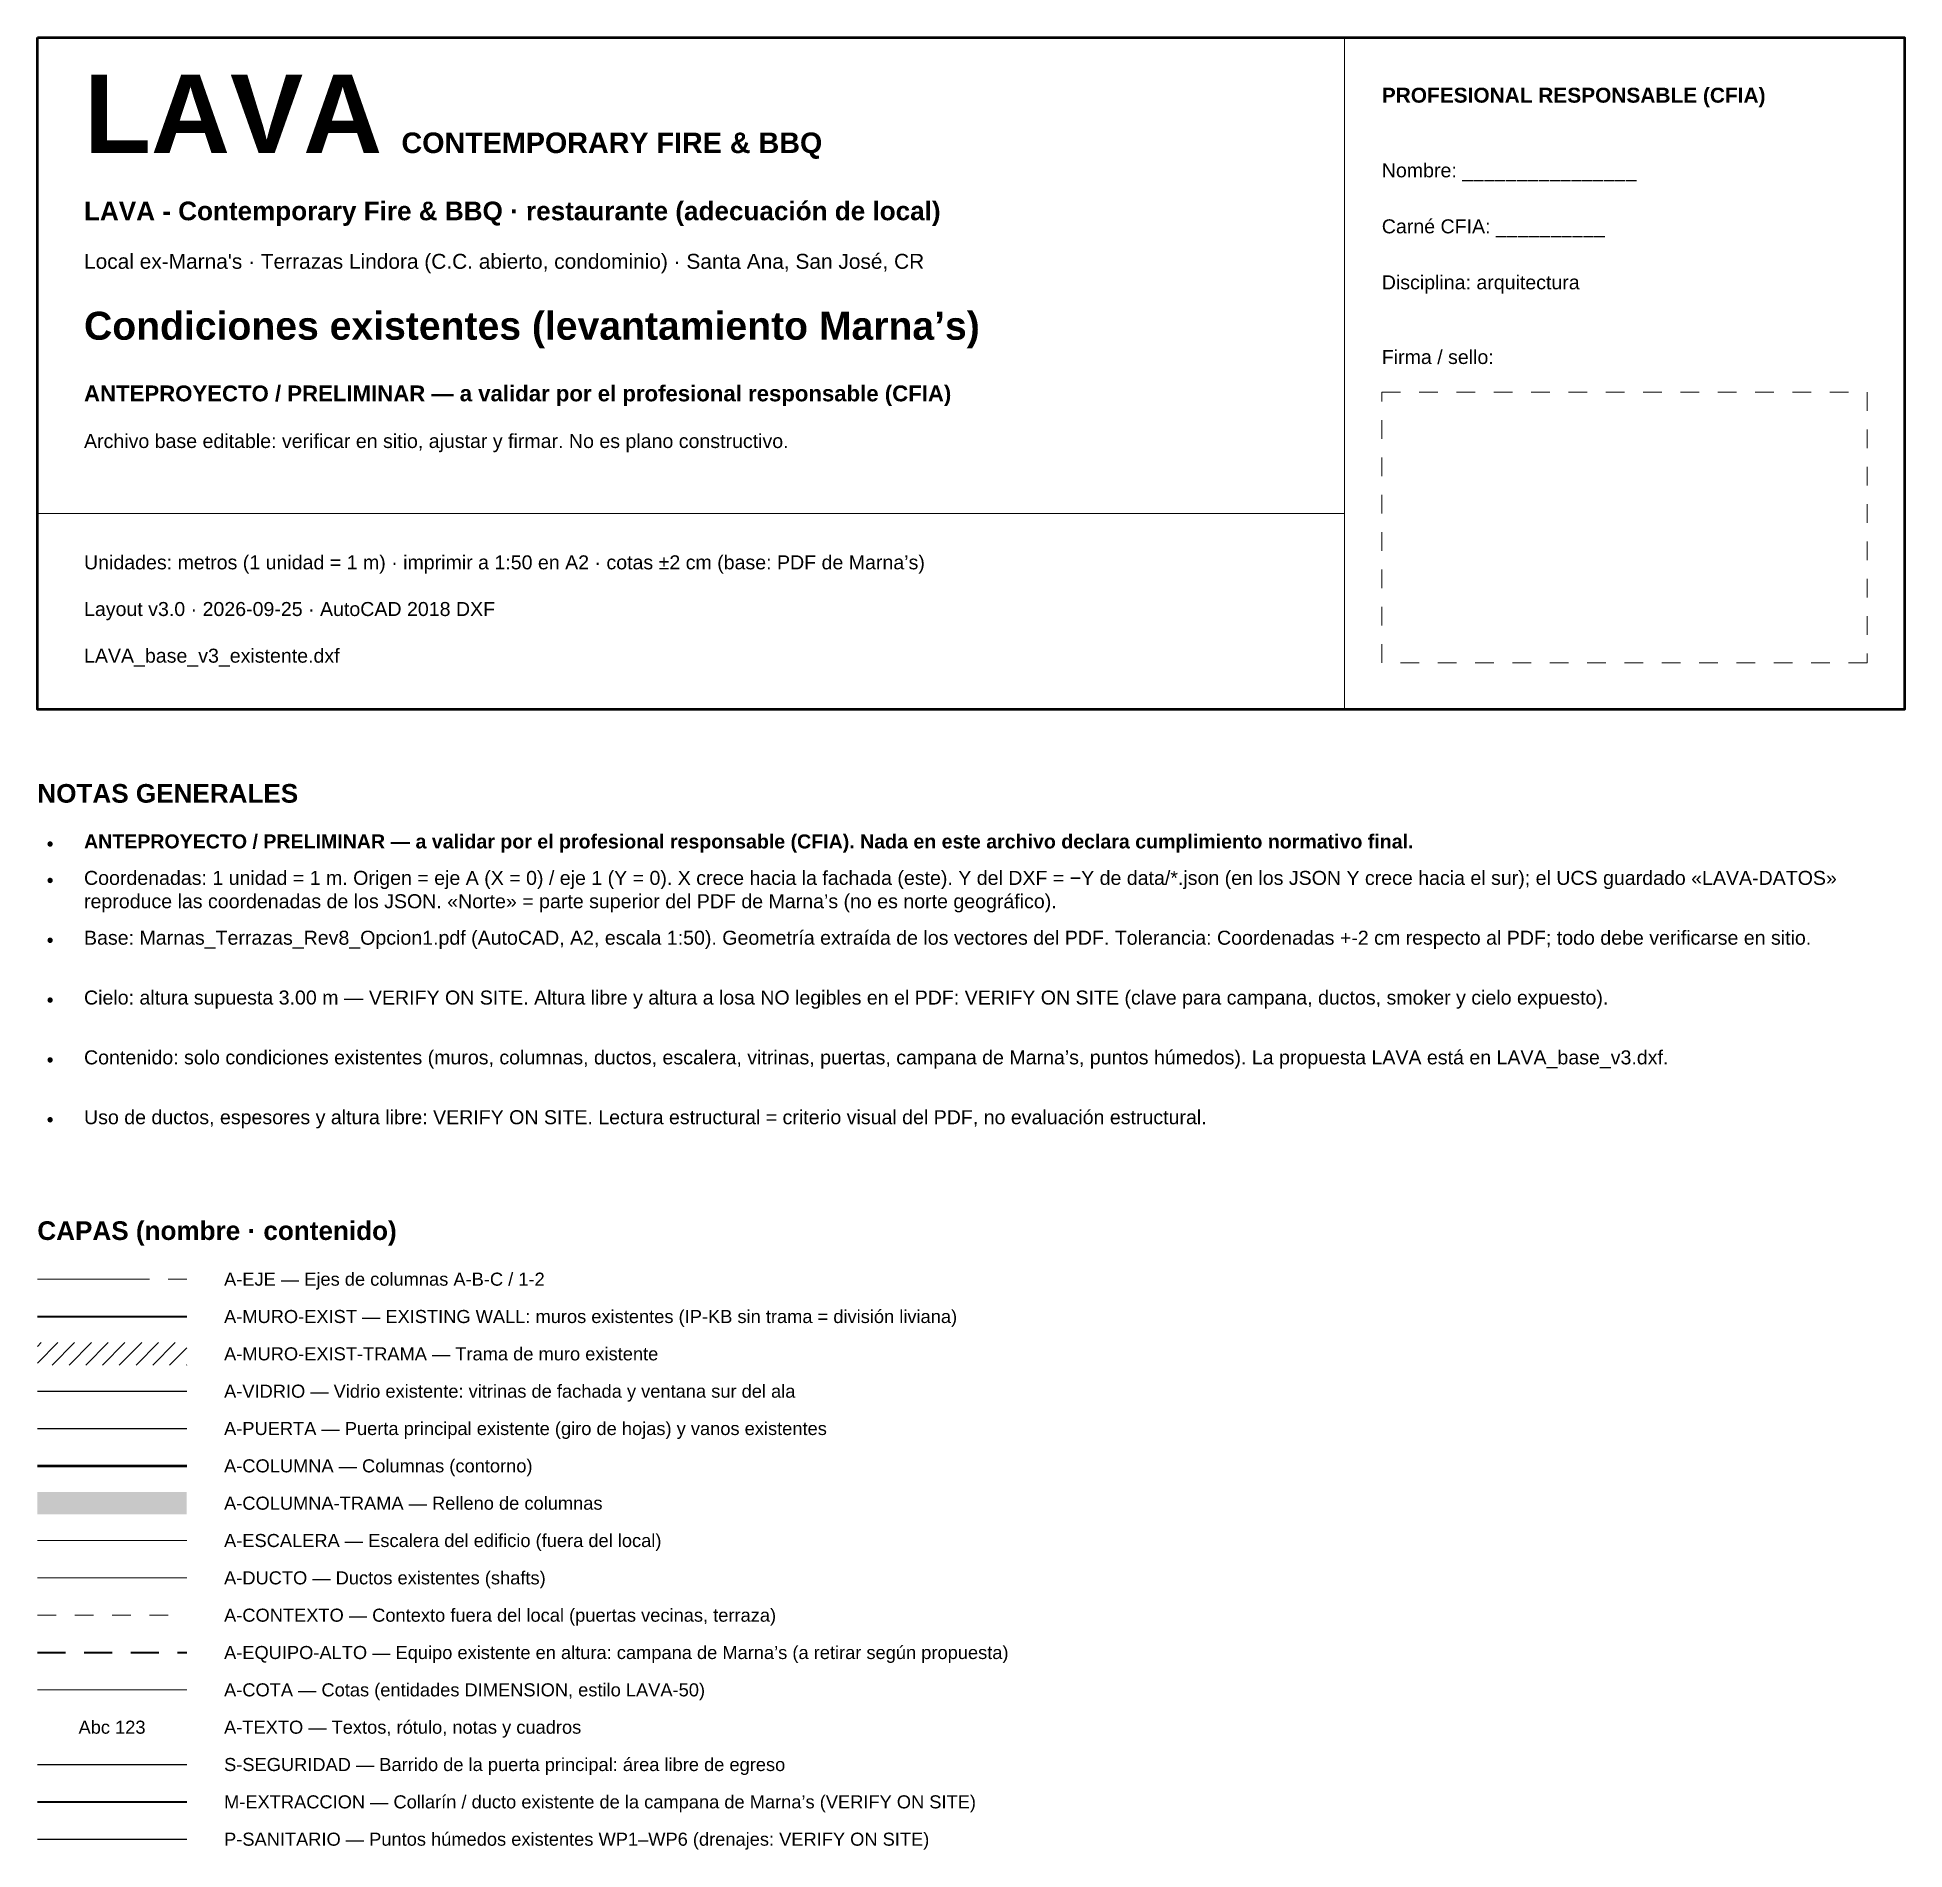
# Model space of a CAD drawing. Header units: metres. Extents: x -2.4 to 35.9, y -17.6 to 2.7.
# Drawn here: x 25.94 to 35.94, y -7.38 to 2.33 of the extents above; entities that cross this region are included whole.
import ezdxf
from ezdxf.enums import TextEntityAlignment as Align

# ---------------------------------------------------------------- set-up
doc = ezdxf.new("R2010")
doc.units = ezdxf.units.M
for name, pattern in [('LAVA_EJE', [0.9, 0.6, -0.1, 0.1, -0.1]), ('LAVA_FINO', [0.09, 0.06, -0.03]), ('LAVA_OCULTO', [0.21, 0.15, -0.06])]:
    doc.linetypes.add(name, pattern=pattern)
for name, color, linetype, lineweight in [('A-COLUMNA', 7, 'Continuous', 50), ('A-COLUMNA-TRAMA', 8, 'Continuous', 5), ('A-CONTEXTO', 9, 'LAVA_FINO', 13), ('A-COTA', 7, 'Continuous', 13), ('A-DUCTO', 8, 'Continuous', 18), ('A-EJE', 8, 'LAVA_EJE', 13), ('A-EQUIPO-ALTO', 30, 'LAVA_OCULTO', 35), ('A-ESCALERA', 8, 'Continuous', 18), ('A-MURO-EXIST', 8, 'Continuous', 35), ('A-MURO-EXIST-TRAMA', 253, 'Continuous', 5), ('A-PUERTA', 150, 'Continuous', 25), ('A-TEXTO', 7, 'Continuous', 18), ('A-VIDRIO', 4, 'Continuous', 25), ('M-EXTRACCION', 6, 'Continuous', 35), ('P-SANITARIO', 5, 'Continuous', 25), ('S-SEGURIDAD', 1, 'Continuous', 25)]:
    doc.layers.add(name, color=color, linetype=linetype, lineweight=lineweight)
doc.styles.add('LAVA', font='arial.ttf')
doc.styles.add('LAVA-B', font='arialbd.ttf')

msp = doc.modelspace()

# ---------------------------------------------------------------- texts
at = {"layer": 'A-TEXTO'}
for s, height, style, p in [('NOTAS GENERALES', 0.1, 'LAVA-B', (25.94, -1.72)), ('•', 0.075, 'LAVA', (25.99, -1.99)), ('•', 0.075, 'LAVA', (25.99, -2.1852)), ('•', 0.075, 'LAVA', (25.99, -2.5057)), ('•', 0.075, 'LAVA', (25.99, -2.8262)), ('•', 0.075, 'LAVA', (25.99, -3.1467)), ('•', 0.075, 'LAVA', (25.99, -3.4672)), ('CAPAS (nombre · contenido)', 0.1, 'LAVA-B', (25.94, -4.0625)), ('A-EJE — Ejes de columnas A-B-C / 1-2', 0.07, 'LAVA', (26.94, -4.3225)), ('A-MURO-EXIST — EXISTING WALL: muros existentes (IP-KB sin trama = división liviana)', 0.07, 'LAVA', (26.94, -4.5225)), ('A-MURO-EXIST-TRAMA — Trama de muro existente', 0.07, 'LAVA', (26.94, -4.7225)), ('A-VIDRIO — Vidrio existente: vitrinas de fachada y ventana sur del ala', 0.07, 'LAVA', (26.94, -4.9225)), ('A-PUERTA — Puerta principal existente (giro de hojas) y vanos existentes', 0.07, 'LAVA', (26.94, -5.1225)), ('A-COLUMNA — Columnas (contorno)', 0.07, 'LAVA', (26.94, -5.3225)), ('A-COLUMNA-TRAMA — Relleno de columnas', 0.07, 'LAVA', (26.94, -5.5225)), ('A-ESCALERA — Escalera del edificio (fuera del local)', 0.07, 'LAVA', (26.94, -5.7225)), ('A-DUCTO — Ductos existentes (shafts)', 0.07, 'LAVA', (26.94, -5.9225)), ('A-CONTEXTO — Contexto fuera del local (puertas vecinas, terraza)', 0.07, 'LAVA', (26.94, -6.1225)), ('A-EQUIPO-ALTO — Equipo existente en altura: campana de Marna’s (a retirar según propuesta)', 0.07, 'LAVA', (26.94, -6.3225)), ('A-COTA — Cotas (entidades DIMENSION, estilo LAVA-50)', 0.07, 'LAVA', (26.94, -6.5225)), ('A-TEXTO — Textos, rótulo, notas y cuadros', 0.07, 'LAVA', (26.94, -6.7225)), ('S-SEGURIDAD — Barrido de la puerta principal: área libre de egreso', 0.07, 'LAVA', (26.94, -6.9225)), ('M-EXTRACCION — Collarín / ducto existente de la campana de Marna’s (VERIFY ON SITE)', 0.07, 'LAVA', (26.94, -7.1225)), ('P-SANITARIO — Puntos húmedos existentes WP1–WP6 (drenajes: VERIFY ON SITE)', 0.07, 'LAVA', (26.94, -7.3225))]:
    msp.add_text(s, height=height, dxfattribs=dict(at, style=style)).set_placement(p, align=Align.MIDDLE_LEFT)
at = {"layer": 'A-TEXTO', "style": 'LAVA'}
msp.add_text('Abc 123', height=0.07, dxfattribs=at).set_placement((26.34, -6.7225), align=Align.MIDDLE_CENTER)
at = {"layer": 'A-TEXTO', "color": 1, "insert": (26.19, -1.94), "char_height": 0.075, "width": 9.7, "attachment_point": 1, "style": 'LAVA-B'}
msp.add_mtext('ANTEPROYECTO / PRELIMINAR — a validar por el profesional responsable (CFIA). Nada en este archivo declara cumplimiento normativo final.', dxfattribs=at)
at = {"layer": 'A-TEXTO', "char_height": 0.075, "width": 9.7, "attachment_point": 1, "style": 'LAVA'}
for s, insert in [('Coordenadas: 1 unidad = 1 m. Origen = eje A (X = 0) / eje 1 (Y = 0). X crece hacia la fachada (este). Y del DXF = −Y de data/*.json (en los JSON Y crece hacia el sur); el UCS guardado «LAVA-DATOS» reproduce las coordenadas de los JSON. «Norte» = parte superior del PDF de Marna’s (no es norte geográfico).', (26.19, -2.1353)), ('Base: Marnas_Terrazas_Rev8_Opcion1.pdf (AutoCAD, A2, escala 1:50). Geometría extraída de los vectores del PDF. Tolerancia: Coordenadas +-2 cm respecto al PDF; todo debe verificarse en sitio.', (26.19, -2.4558)), ('Cielo: altura supuesta 3.00 m — VERIFY ON SITE. Altura libre y altura a losa NO legibles en el PDF: VERIFY ON SITE (clave para campana, ductos, smoker y cielo expuesto).', (26.19, -2.7763)), ('Contenido: solo condiciones existentes (muros, columnas, ductos, escalera, vitrinas, puertas, campana de Marna’s, puntos húmedos). La propuesta LAVA está en LAVA_base_v3.dxf.', (26.19, -3.0968)), ('Uso de ductos, espesores y altura libre: VERIFY ON SITE. Lectura estructural = criterio visual del PDF, no evaluación estructural.', (26.19, -3.4173))]:
    msp.add_mtext(s, dxfattribs=dict(at, insert=insert))

# ---------------------------------------------------------------- blocks, each defined once
blk = doc.blocks.new('LAVA-ROTULO')
for p, q in [((7, 0), (7, -3.6)), ((0, -2.55), (7, -2.55))]:
    blk.add_line(p, q)
at = {"lineweight": 50}
blk.add_lwpolyline([(0, 0), (10, 0), (10, -3.6), (0, -3.6)], close=True, dxfattribs=at)
at = {"linetype": 'LAVA_FINO'}
blk.add_lwpolyline([(7.2, -1.9), (9.8, -1.9), (9.8, -3.35), (7.2, -3.35)], close=True, dxfattribs=at)
for s, height, style, p in [('LAVA', 0.42, 'LAVA-B', (0.25, -0.62)), ('PROFESIONAL RESPONSABLE (CFIA)', 0.08, 'LAVA-B', (7.2, -0.35)), ('CONTEMPORARY FIRE & BBQ', 0.11, 'LAVA-B', (1.95, -0.62)), ('Firma / sello:', 0.075, 'LAVA', (7.2, -1.75))]:
    blk.add_text(s, height=height, dxfattribs=dict(style=style)).set_placement(p)
for tag, p, height, style in [('PROFESIONAL', (7.2, -0.75), 0.075, 'LAVA'), ('PROYECTO', (0.25, -0.98), 0.1, 'LAVA-B'), ('CARNE_CFIA', (7.2, -1.05), 0.075, 'LAVA'), ('UBICACION', (0.25, -1.24), 0.08, 'LAVA'), ('DISCIPLINA', (7.2, -1.35), 0.075, 'LAVA'), ('DOCUMENTO', (0.25, -1.62), 0.15, 'LAVA-B'), ('ESTADO', (0.25, -1.95), 0.085, 'LAVA-B'), ('NOTA', (0.25, -2.2), 0.075, 'LAVA'), ('ESCALA', (0.25, -2.85), 0.075, 'LAVA'), ('VERSION', (0.25, -3.1), 0.075, 'LAVA'), ('ARCHIVO', (0.25, -3.35), 0.075, 'LAVA')]:
    blk.add_attdef(tag, p, '', height=height, dxfattribs=dict(style=style))

# ---------------------------------------------------------------- hatches: boundary and pattern name
at = {"layer": 'A-COLUMNA-TRAMA'}
h = msp.add_hatch(color=256, dxfattribs=at)
h.dxf.hatch_style = 1
h.paths.add_polyline_path([(26.74, -5.4625), (26.74, -5.5825), (25.94, -5.5825), (25.94, -5.4625)])
at = {"layer": 'A-MURO-EXIST-TRAMA'}
h = msp.add_hatch(dxfattribs=at)
h.set_pattern_fill('ANSI31', color=256, scale=0.02)
h.paths.add_polyline_path([(26.74, -4.6625), (26.74, -4.7825), (25.94, -4.7825), (25.94, -4.6625)])

# ---------------------------------------------------------------- linework, layer by layer
at = {"layer": 'A-COLUMNA'}
msp.add_line((25.94, -5.3225), (26.74, -5.3225), dxfattribs=at)
at = {"layer": 'A-CONTEXTO'}
msp.add_line((25.94, -6.1225), (26.74, -6.1225), dxfattribs=at)
at = {"layer": 'A-COTA'}
msp.add_line((25.94, -6.5225), (26.74, -6.5225), dxfattribs=at)
at = {"layer": 'A-DUCTO'}
msp.add_line((25.94, -5.9225), (26.74, -5.9225), dxfattribs=at)
at = {"layer": 'A-EJE'}
msp.add_line((25.94, -4.3225), (26.74, -4.3225), dxfattribs=at)
at = {"layer": 'A-EQUIPO-ALTO'}
msp.add_line((25.94, -6.3225), (26.74, -6.3225), dxfattribs=at)
at = {"layer": 'A-ESCALERA'}
msp.add_line((25.94, -5.7225), (26.74, -5.7225), dxfattribs=at)
at = {"layer": 'A-MURO-EXIST'}
msp.add_line((25.94, -4.5225), (26.74, -4.5225), dxfattribs=at)
at = {"layer": 'A-PUERTA'}
msp.add_line((25.94, -5.1225), (26.74, -5.1225), dxfattribs=at)
at = {"layer": 'A-VIDRIO'}
msp.add_line((25.94, -4.9225), (26.74, -4.9225), dxfattribs=at)
at = {"layer": 'M-EXTRACCION'}
msp.add_line((25.94, -7.1225), (26.74, -7.1225), dxfattribs=at)
at = {"layer": 'P-SANITARIO'}
msp.add_line((25.94, -7.3225), (26.74, -7.3225), dxfattribs=at)
at = {"layer": 'S-SEGURIDAD'}
msp.add_line((25.94, -6.9225), (26.74, -6.9225), dxfattribs=at)

# ---------------------------------------------------------------- block references
at = {"layer": 'A-TEXTO'}
ref = msp.add_blockref('LAVA-ROTULO', (25.94, 2.33), dxfattribs=at)
ref.add_attrib('PROYECTO', 'LAVA - Contemporary Fire & BBQ · restaurante (adecuación de local)', (26.19, 1.35), dxfattribs={"height": 0.1, "style": 'LAVA-B'})
ref.add_attrib('UBICACION', "Local ex-Marna's · Terrazas Lindora (C.C. abierto, condominio) · Santa Ana, San José, CR", (26.19, 1.09), dxfattribs={"height": 0.08, "style": 'LAVA'})
ref.add_attrib('DOCUMENTO', 'Condiciones existentes (levantamiento Marna’s)', (26.19, 0.71), dxfattribs={"height": 0.15, "style": 'LAVA-B'})
ref.add_attrib('ESTADO', 'ANTEPROYECTO / PRELIMINAR — a validar por el profesional responsable (CFIA)', (26.19, 0.38), dxfattribs={"height": 0.085, "style": 'LAVA-B'})
ref.add_attrib('NOTA', 'Archivo base editable: verificar en sitio, ajustar y firmar. No es plano constructivo.', (26.19, 0.13), dxfattribs={"height": 0.075, "style": 'LAVA'})
ref.add_attrib('ESCALA', 'Unidades: metros (1 unidad = 1 m) · imprimir a 1:50 en A2 · cotas ±2 cm (base: PDF de Marna’s)', (26.19, -0.52), dxfattribs={"height": 0.075, "style": 'LAVA'})
ref.add_attrib('VERSION', 'Layout v3.0 · 2026-09-25 · AutoCAD 2018 DXF', (26.19, -0.77), dxfattribs={"height": 0.075, "style": 'LAVA'})
ref.add_attrib('ARCHIVO', 'LAVA_base_v3_existente.dxf', (26.19, -1.02), dxfattribs={"height": 0.075, "style": 'LAVA'})
ref.add_attrib('PROFESIONAL', 'Nombre: ________________', (33.14, 1.58), dxfattribs={"height": 0.075, "style": 'LAVA'})
ref.add_attrib('CARNE_CFIA', 'Carné CFIA: __________', (33.14, 1.28), dxfattribs={"height": 0.075, "style": 'LAVA'})
ref.add_attrib('DISCIPLINA', 'Disciplina: arquitectura', (33.14, 0.98), dxfattribs={"height": 0.075, "style": 'LAVA'})

msp.set_redraw_order([(e.dxf.handle, doc.entitydb.next_handle()) for e in msp.query("TEXT MTEXT ATTDEF DIMENSION ARC_DIMENSION")])  # texts and dimensions are drawn at this point

doc.saveas('drawing.dxf')
